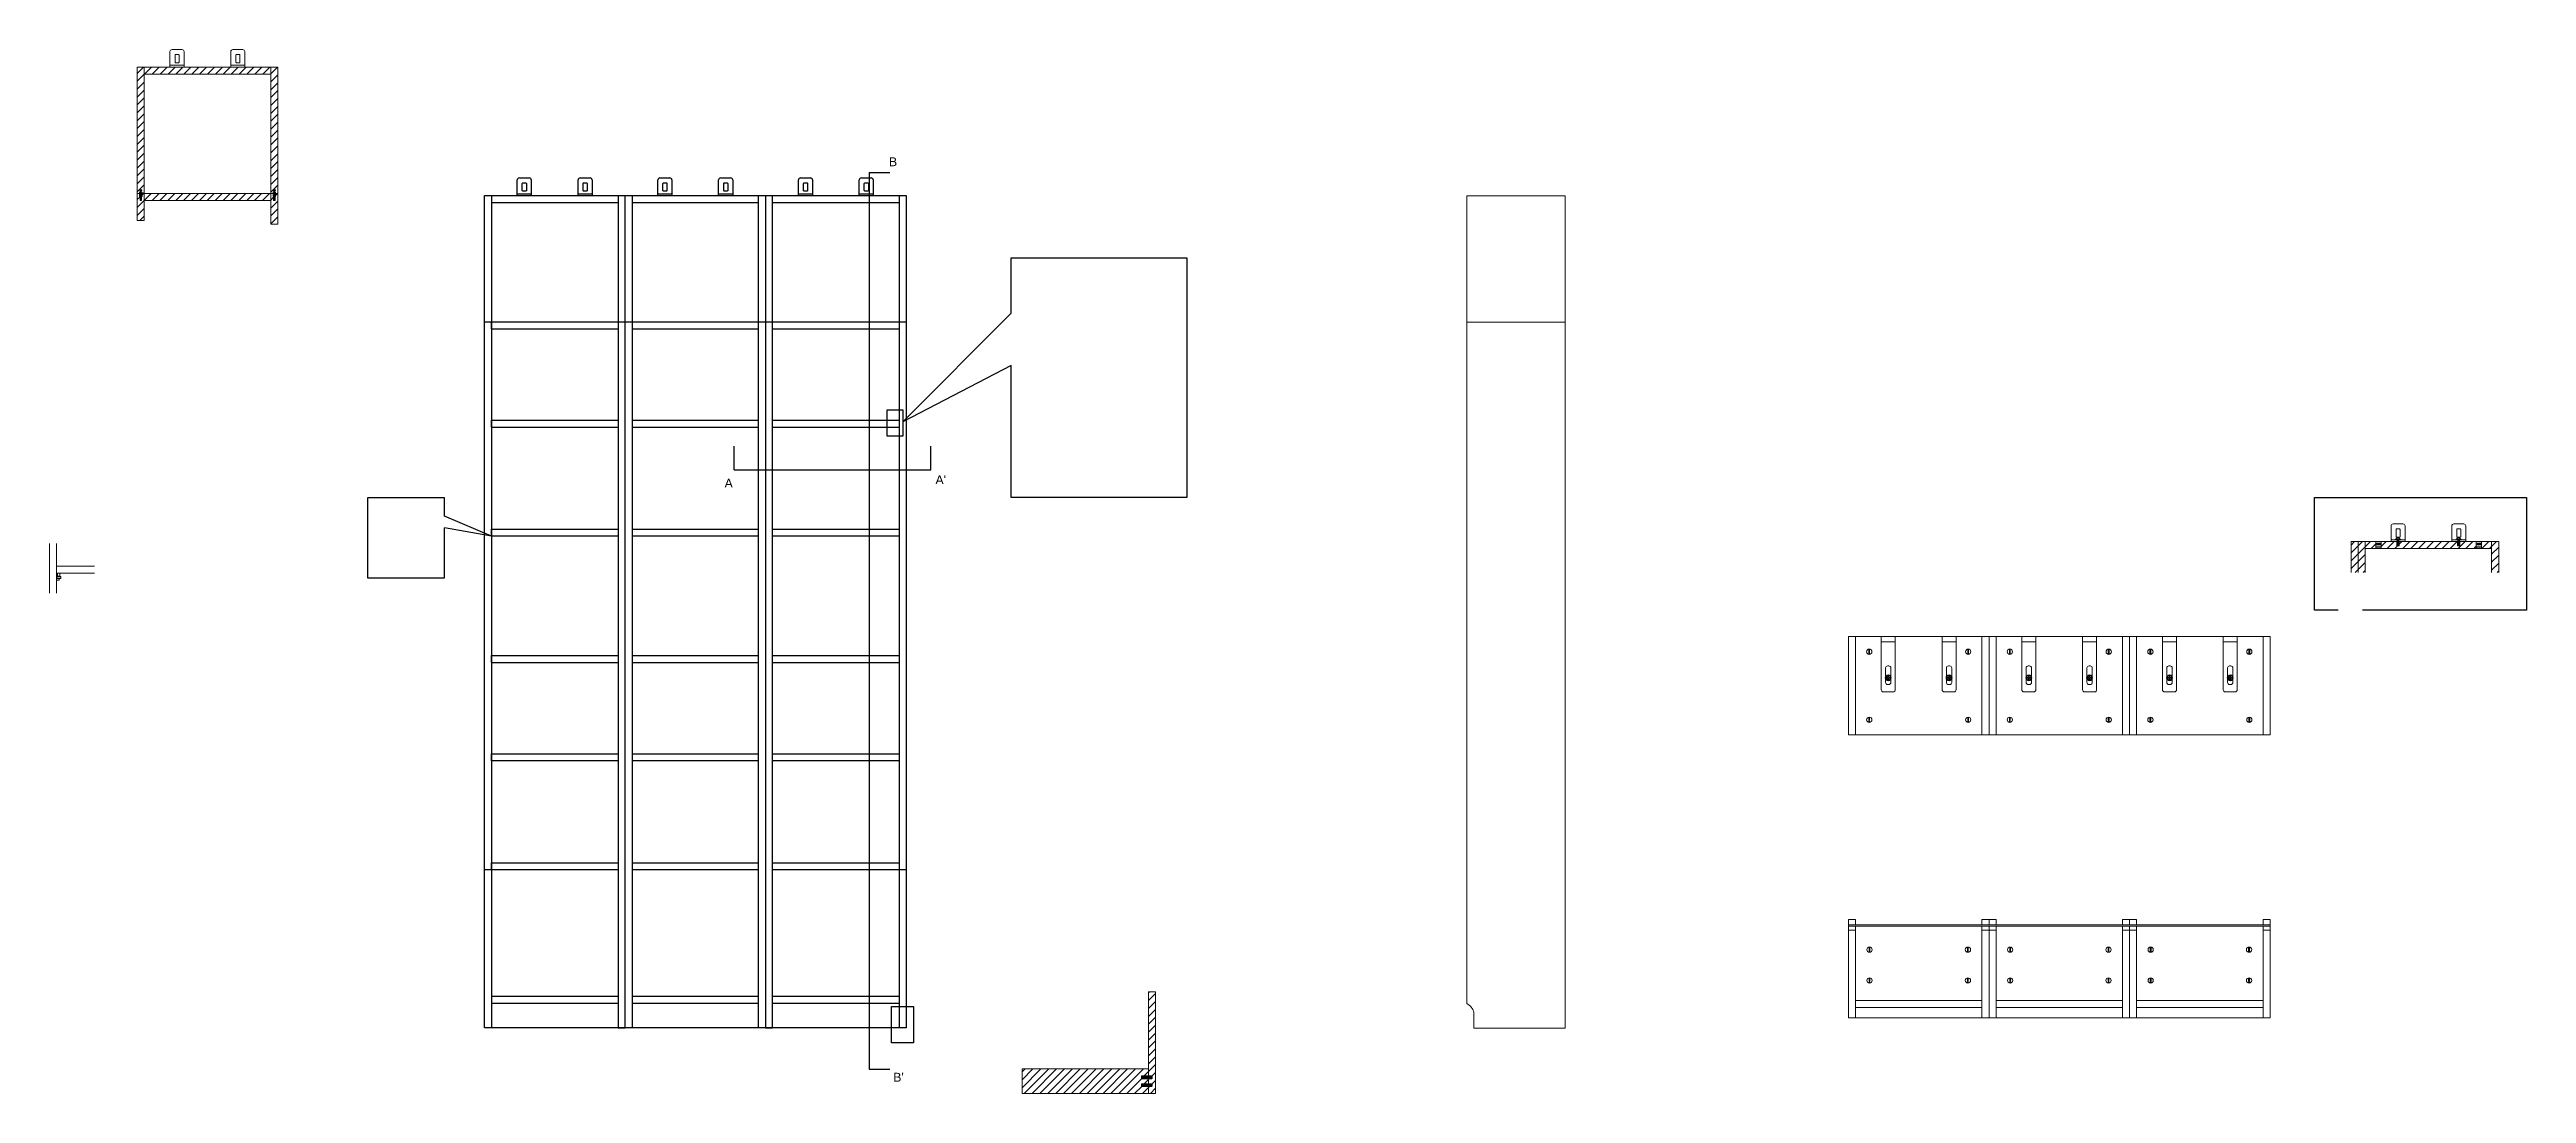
# Model space of a CAD drawing. Header units: millimetres. Extents: x -1085 to 10527, y 119 to 3003.
# Drawn here: x 2376 to 3081, y 1286 to 1583 of the extents above; entities that cross this region are included whole.
import ezdxf

# ---------------------------------------------------------------- set-up
doc = ezdxf.new("R2010")
doc.units = ezdxf.units.MM
for name, color, linetype, lineweight in [('A-FURN', 2, 'Continuous', 18), ('A-FURN-SEZ', 1, 'Continuous', 9), ('LINEE DI SEZIONE', 4, 'Continuous', 15)]:
    doc.layers.add(name, color=color, linetype=linetype, lineweight=lineweight)
doc.styles.get("Standard").update_dxf_attribs({"font": 'arial.ttf'})
pattern_1 = [(45, (65.025, 16.4674), (-1.122532, 1.122532), [])]

msp = doc.modelspace()

# ---------------------------------------------------------------- texts
at = {"char_height": 2.5, "attachment_point": 1}
for s, width, insert in [('B', 14.0692, (2614.59, 1552.32)), ('A', 4.8176, (2567.81, 1460.84)), ("A'", 6.7447, (2627.82, 1461.8)), ("B'", 6.1548, (2615.81, 1291.69))]:
    msp.add_mtext_dynamic_manual_height_columns(s, width=width, gutter_width=12.5, heights=[0], dxfattribs=dict(at, insert=insert))

# ---------------------------------------------------------------- blocks, each defined once
blk = doc.blocks.new('viti3')
for p, q in [((-1.24, 0), (0.35, 0)), ((-1.14, -0.5), (-1.18, 0)), ((-1.02, -0.5), (-1.06, 0)), ((-0.9, -0.5), (-0.94, 0)), ((-0.78, -0.5), (-0.82, 0)), ((-0.66, -0.5), (-0.71, 0)), ((-0.55, -0.5), (-0.59, 0)), ((-0.08, -0.5), (-0.12, 0)), ((0.04, -0.5), (0, 0)), ((0.16, -0.5), (0.12, 0)), ((0.28, -0.5), (0.24, 0)), ((0.4, -0.5), (0.35, 0)), ((0.35, 0), (0.4, 0)), ((0.4, -0.5), (-1.24, -0.5)), ((-0.43, -0.5), (-0.47, 0)), ((-0.31, -0.5), (-0.35, 0)), ((-0.19, -0.5), (-0.24, 0)), ((0.4, -0.5), (0.4, -0.5)), ((0.45, -0.04), (0.45, -0.46))]:
    blk.add_line(p, q)
blk.add_lwpolyline([(-1.41, -0.98), (-1.41, 0.47, -0.414214), (-1.37, 0.5), (-1.27, 0.5, -0.414214), (-1.24, 0.47), (-1.24, -0.98, -0.414214), (-1.27, -1.01), (-1.37, -1.01, -0.414214)], format="xyb", close=True)
for centre, radius, start, end in [((-1.06, -0.25), 0.684, 120.51024, 239.48976), ((0.4, -0.04), 0.0421, 0, 90), ((0.4, -0.46), 0.0421, 270, 0)]:
    blk.add_arc(centre, radius, start, end)

# ---------------------------------------------------------------- hatches: boundary and pattern name
at = {"layer": 'LINEE DI SEZIONE'}
h = msp.add_hatch(dxfattribs=at)
h.set_pattern_fill('ANSI31', color=256, scale=0.5)
h.set_pattern_definition([(45, (45.1438, 33.4296), (-1.122532, 1.122532), [])])
h.paths.add_polyline_path([(2402.66, 1578.04), (2400.66, 1578.04), (2400.66, 1542.04), (2401.33, 1542.04), (2401.33, 1542.42), (2401.53, 1542.42), (2401.53, 1542.87), (2401.38, 1542.87), (2401.38, 1543.07), (2401.98, 1543.07), (2401.98, 1542.87), (2401.83, 1542.87), (2401.83, 1542.42), (2402.03, 1542.42), (2402.03, 1542.04), (2402.66, 1542.04)])
h.paths.add_polyline_path([(2438.66, 1542.04), (2402.66, 1542.04), (2402.66, 1540.04), (2438.66, 1540.04)])
h.paths.add_polyline_path([(2402.66, 1542.04), (2402.03, 1542.04), (2402.03, 1541.17), (2401.88, 1541.17), (2401.88, 1540.07, -0.414214), (2401.83, 1540.02), (2401.53, 1540.02, -0.414214), (2401.48, 1540.07), (2401.48, 1541.17), (2401.33, 1541.17), (2401.33, 1542.04), (2400.66, 1542.04), (2400.66, 1534.35), (2402.66, 1534.35)])
h.paths.add_polyline_path([(2440.66, 1542.04), (2440.03, 1542.04), (2440.03, 1541.17), (2439.88, 1541.17), (2439.88, 1540.07, -0.414214), (2439.83, 1540.02), (2439.53, 1540.02, -0.414214), (2439.48, 1540.07), (2439.48, 1541.17), (2439.33, 1541.17), (2439.33, 1542.04), (2438.66, 1542.04), (2438.66, 1533.31), (2440.66, 1533.31)])
h.paths.add_polyline_path([(2440.66, 1578.04), (2438.66, 1578.04), (2438.66, 1542.04), (2439.33, 1542.04), (2439.33, 1542.42), (2439.53, 1542.42), (2439.53, 1542.87), (2439.38, 1542.87), (2439.38, 1543.07), (2439.98, 1543.07), (2439.98, 1542.87), (2439.83, 1542.87), (2439.83, 1542.42), (2440.03, 1542.42), (2440.03, 1542.04), (2440.66, 1542.04)])
h.paths.add_polyline_path([(2438.66, 1578.04), (2402.66, 1578.04), (2402.66, 1576.04), (2438.66, 1576.04)])
h = msp.add_hatch(dxfattribs=at)
h.set_pattern_fill('ANSI31', color=256, scale=0.5)
h.set_pattern_definition(pattern_1)
h.paths.add_polyline_path([(3032.64, 1442.98), (3030.64, 1442.98), (3030.64, 1434.17), (3032.64, 1434.17)])
h.paths.add_polyline_path([(3034.64, 1440.98), (3034.64, 1442.98), (3032.64, 1442.98), (3032.64, 1434.17), (3034.64, 1434.17)])
h.paths.add_polyline_path([(3072.64, 1442.98), (3070.64, 1442.98), (3070.64, 1440.98), (3070.64, 1434.17), (3072.64, 1434.17)])
h = msp.add_hatch(dxfattribs=at)
h.set_pattern_fill('ANSI31', color=256, scale=0.5)
h.set_pattern_definition(pattern_1)
h.paths.add_polyline_path([(3037.92, 1442.21), (3037.92, 1442.31, -0.414214), (3038.02, 1442.41), (3038.9, 1442.41, -0.414214), (3039, 1442.31), (3039, 1442.21, -0.414214), (3038.9, 1442.11), (3038.02, 1442.11, -0.414214)], flags=16)
h.paths.add_polyline_path([(3043.64, 1442.98), (3039.21, 1442.98), (3039.21, 1440.98), (3070.64, 1440.98), (3070.64, 1442.98), (3067.77, 1442.98), (3067.77, 1441.03), (3066.27, 1441.03), (3066.27, 1442.98), (3061.59, 1442.98), (3061.59, 1441.75), (3060.92, 1441.75), (3060.92, 1442.98), (3044.31, 1442.98), (3044.31, 1441.75), (3043.64, 1441.75)])
h.paths.add_polyline_path([(3037.97, 1442.98), (3037.97, 1442.91), (3038.1, 1442.91), (3038.1, 1442.98)])
h.paths.add_polyline_path([(3037.71, 1441.03), (3037.71, 1442.98), (3034.64, 1442.98), (3034.64, 1440.98), (3039.21, 1440.98), (3039.21, 1441.03)])
h = msp.add_hatch(dxfattribs=at)
h.set_pattern_fill('ANSI31', color=256, scale=0.5)
h.paths.add_polyline_path([(2690.46, 1314.72), (2688.46, 1314.72), (2688.46, 1292.81), (2688.46, 1290.8), (2689.29, 1290.8), (2689.44, 1290.7), (2689.44, 1290.1), (2689.29, 1290), (2688.46, 1290), (2688.46, 1288.57), (2689.3, 1288.57), (2689.3, 1288.56), (2689.44, 1288.47), (2689.44, 1287.87), (2689.29, 1287.77), (2688.46, 1287.77), (2688.46, 1285.81), (2690.46, 1285.81)])
h = msp.add_hatch(dxfattribs=at)
h.set_pattern_fill('ANSI31', color=256, scale=0.5)
h.paths.add_polyline_path([(2688.46, 1290), (2686.59, 1290), (2686.44, 1290.1), (2686.44, 1290.7), (2686.59, 1290.8), (2686.59, 1290.8), (2688.46, 1290.8), (2688.46, 1292.81), (2652.46, 1292.81), (2652.46, 1285.81), (2688.46, 1285.81), (2688.46, 1287.77), (2686.59, 1287.77), (2686.59, 1287.77), (2686.44, 1287.87), (2686.44, 1288.47), (2686.59, 1288.57), (2688.46, 1288.57)])

# ---------------------------------------------------------------- linework, layer by layer
for p, q in [((2508.82, 1541.49), (2508.82, 1545.89)), ((2509.42, 1546.49), (2512.21, 1546.49)), ((2512.81, 1545.89), (2512.81, 1541.49)), ((2526.12, 1541.49), (2526.12, 1545.89)), ((2526.72, 1546.49), (2529.52, 1546.49)), ((2530.12, 1545.89), (2530.12, 1541.49)), ((2548.82, 1541.49), (2548.82, 1545.89)), ((2549.42, 1546.49), (2552.22, 1546.49)), ((2552.82, 1545.89), (2552.82, 1541.49)), ((2566.11, 1541.49), (2566.11, 1545.89)), ((2566.71, 1546.49), (2569.51, 1546.49)), ((2570.11, 1545.89), (2570.11, 1541.49)), ((2588.84, 1541.49), (2588.84, 1545.89)), ((2589.44, 1546.49), (2592.24, 1546.49)), ((2592.84, 1545.89), (2592.84, 1541.49)), ((2606.13, 1541.49), (2606.13, 1545.89)), ((2606.73, 1546.49), (2609.52, 1546.49)), ((2608.94, 1548.03), (2608.94, 1292.76)), ((2608.94, 1548.03), (2614.85, 1548.03)), ((2610.12, 1545.89), (2610.12, 1541.49)), ((2499.48, 1304.49), (2499.48, 1541.49)), ((2499.48, 1541.49), (2619.48, 1541.49)), ((2501.48, 1541.49), (2501.48, 1304.49)), ((2501.48, 1539.49), (2537.48, 1539.49)), ((2508.82, 1541.99), (2512.81, 1541.99)), ((2526.12, 1541.99), (2530.12, 1541.99)), ((2537.48, 1541.49), (2537.48, 1304.49)), ((2539.48, 1304.49), (2539.48, 1541.49)), ((2539.48, 1541.49), (2541.48, 1541.49)), ((2541.48, 1541.49), (2541.48, 1304.49)), ((2541.48, 1539.49), (2577.48, 1539.49)), ((2548.82, 1541.99), (2552.82, 1541.99)), ((2566.11, 1541.99), (2570.11, 1541.99)), ((2577.48, 1304.49), (2577.48, 1541.49)), ((2577.48, 1541.49), (2579.48, 1541.49)), ((2579.48, 1541.49), (2579.48, 1304.49)), ((2581.48, 1304.49), (2581.48, 1541.49)), ((2581.48, 1539.49), (2617.48, 1539.49)), ((2588.84, 1541.99), (2592.84, 1541.99)), ((2606.13, 1541.99), (2610.12, 1541.99)), ((2617.48, 1541.49), (2617.48, 1304.49)), ((2619.48, 1541.49), (2619.48, 1304.49)), ((2649.32, 1507.94), (2649.32, 1523.75)), ((2649.32, 1523.75), (2699.37, 1523.75)), ((2699.37, 1523.75), (2699.37, 1455.47)), ((2499.48, 1505.49), (2619.48, 1505.49)), ((2501.48, 1503.49), (2501.48, 1505.49)), ((2501.48, 1503.49), (2537.48, 1503.49)), ((2541.48, 1503.49), (2577.48, 1503.49)), ((2581.48, 1503.49), (2617.48, 1503.49)), ((2618.54, 1477.02), (2649.32, 1507.94)), ((2649.32, 1493.07), (2618.54, 1477.02)), ((2649.32, 1455.47), (2649.32, 1493.07)), ((2501.48, 1475.49), (2501.48, 1477.49)), ((2501.48, 1477.49), (2537.48, 1477.49)), ((2501.48, 1475.49), (2537.48, 1475.49)), ((2541.48, 1477.49), (2577.48, 1477.49)), ((2541.48, 1475.49), (2577.48, 1475.49)), ((2581.48, 1477.49), (2617.48, 1477.49)), ((2581.48, 1475.49), (2617.48, 1475.49)), ((2617.48, 1475.49), (2617.48, 1444.49)), ((2570.52, 1463.34), (2570.52, 1470.1)), ((2626.53, 1463.34), (2626.53, 1470.1)), ((2570.52, 1463.34), (2626.53, 1463.34)), ((2699.37, 1455.47), (2649.32, 1455.47)), ((2501.48, 1444.49), (2488.11, 1450.19)), ((2501.48, 1444.49), (2488.11, 1446.86)), ((2501.48, 1444.49), (2501.48, 1446.49)), ((2501.48, 1446.49), (2537.48, 1446.49)), ((2541.48, 1446.49), (2577.48, 1446.49)), ((2581.48, 1446.49), (2617.48, 1446.49)), ((2501.48, 1444.49), (2501.48, 1408.49)), ((2537.48, 1444.49), (2501.48, 1444.49)), ((2577.48, 1444.49), (2541.48, 1444.49)), ((2617.48, 1444.49), (2581.48, 1444.49)), ((2501.48, 1408.49), (2501.48, 1410.49)), ((2501.48, 1410.49), (2537.48, 1410.49)), ((2541.48, 1410.49), (2577.48, 1410.49)), ((2581.48, 1410.49), (2617.48, 1410.49)), ((2501.48, 1408.49), (2537.48, 1408.49)), ((2541.48, 1408.49), (2577.48, 1408.49)), ((2581.48, 1408.49), (2617.48, 1408.49)), ((2501.48, 1380.49), (2501.48, 1382.49)), ((2501.48, 1382.49), (2537.48, 1382.49)), ((2541.48, 1382.49), (2577.48, 1382.49)), ((2581.48, 1382.49), (2617.48, 1382.49)), ((2501.48, 1380.49), (2501.48, 1349.49)), ((2537.48, 1380.49), (2501.48, 1380.49)), ((2577.48, 1380.49), (2541.48, 1380.49)), ((2617.48, 1380.49), (2581.48, 1380.49)), ((2537.48, 1349.49), (2499.48, 1349.49)), ((2501.48, 1349.49), (2501.48, 1351.49)), ((2501.48, 1351.49), (2537.48, 1351.49)), ((2541.48, 1351.49), (2577.48, 1351.49)), ((2577.48, 1349.49), (2541.48, 1349.49)), ((2581.48, 1351.49), (2617.48, 1351.49)), ((2619.48, 1349.49), (2581.48, 1349.49)), ((2501.48, 1313.49), (2537.48, 1313.49)), ((2501.48, 1311.49), (2537.48, 1311.49)), ((2541.48, 1313.49), (2577.48, 1313.49)), ((2541.48, 1311.49), (2577.48, 1311.49)), ((2581.48, 1313.49), (2617.48, 1313.49)), ((2581.48, 1311.49), (2617.48, 1311.49)), ((2619.48, 1304.49), (2499.48, 1304.49)), ((2537.48, 1304.49), (2539.48, 1304.49)), ((2579.48, 1304.49), (2581.48, 1304.49)), ((2608.94, 1292.76), (2614.85, 1292.76))]:
    msp.add_line(p, q)
for points in [[(2510.45, 1545.06), (2511.21, 1545.06, -0.414214), (2511.41, 1544.86), (2511.41, 1542.91, -0.414214), (2511.21, 1542.71), (2510.45, 1542.71, -0.414214), (2510.25, 1542.91), (2510.25, 1544.86, -0.414214)], [(2527.75, 1545.06), (2528.51, 1545.06, -0.414214), (2528.71, 1544.86), (2528.71, 1542.91, -0.414214), (2528.51, 1542.71), (2527.75, 1542.71, -0.414214), (2527.55, 1542.91), (2527.55, 1544.86, -0.414214)], [(2550.46, 1545.06), (2551.22, 1545.06, -0.414214), (2551.42, 1544.86), (2551.42, 1542.91, -0.414214), (2551.22, 1542.71), (2550.46, 1542.71, -0.414214), (2550.26, 1542.91), (2550.26, 1544.86, -0.414214)], [(2567.75, 1545.06), (2568.51, 1545.06, -0.414214), (2568.71, 1544.86), (2568.71, 1542.91, -0.414214), (2568.51, 1542.71), (2567.75, 1542.71, -0.414214), (2567.55, 1542.91), (2567.55, 1544.86, -0.414214)], [(2590.48, 1545.06), (2591.24, 1545.06, -0.414214), (2591.44, 1544.86), (2591.44, 1542.91, -0.414214), (2591.24, 1542.71), (2590.48, 1542.71, -0.414214), (2590.28, 1542.91), (2590.28, 1544.86, -0.414214)], [(2607.76, 1545.06), (2608.52, 1545.06, -0.414214), (2608.72, 1544.86), (2608.72, 1542.91, -0.414214), (2608.52, 1542.71), (2607.76, 1542.71, -0.414214), (2607.56, 1542.91), (2607.56, 1544.86, -0.414214)]]:
    msp.add_lwpolyline(points, format="xyb", close=True)
for points in [[(2614.08, 1480.45), (2618.54, 1480.45), (2618.54, 1472.91), (2614.08, 1472.91)], [(2615.29, 1310.54), (2621.55, 1310.54), (2621.55, 1300.21), (2615.29, 1300.21)]]:
    msp.add_lwpolyline(points, close=True)
for points in [[(2488.11, 1450.19), (2488.11, 1455.38), (2466.2, 1455.38), (2466.2, 1432.61), (2488.11, 1432.61), (2488.11, 1446.86)], [(3026.95, 1423.43), (3020.2, 1423.43), (3020.2, 1455.53), (3080.55, 1455.53), (3080.55, 1423.43), (3033.93, 1423.43)]]:
    msp.add_lwpolyline(points)
for centre, start, end in [((2509.42, 1545.89), 90, 180), ((2512.21, 1545.89), 0, 90), ((2526.72, 1545.89), 90, 180), ((2529.52, 1545.89), 0, 90), ((2549.42, 1545.89), 90, 180), ((2552.22, 1545.89), 0, 90), ((2566.71, 1545.89), 90, 180), ((2569.51, 1545.89), 0, 90), ((2589.44, 1545.89), 90, 180), ((2592.24, 1545.89), 0, 90), ((2606.73, 1545.89), 90, 180), ((2609.52, 1545.89), 0, 90)]:
    msp.add_arc(centre, 0.6, start, end)
at = {"layer": 'A-FURN'}
for p, q in [((2779.03, 1311.39), (2779.03, 1541.39)), ((2779.03, 1541.39), (2807.03, 1541.39)), ((2807.03, 1541.39), (2807.03, 1304.39)), ((2807.03, 1541.39), (2807.03, 1304.39)), ((2807.03, 1505.39), (2779.03, 1505.39)), ((3007.61, 1415.89), (2887.61, 1415.89)), ((2887.61, 1415.89), (2887.61, 1387.89)), ((2889.61, 1387.89), (2889.61, 1415.89)), ((2896.95, 1400.74), (2896.95, 1415.89)), ((2896.95, 1414.39), (2900.94, 1414.39)), ((2900.94, 1415.89), (2900.94, 1400.74)), ((2914.25, 1400.74), (2914.25, 1415.89)), ((2914.25, 1414.39), (2918.25, 1414.39)), ((2918.25, 1415.89), (2918.25, 1400.74)), ((2925.61, 1387.89), (2925.61, 1415.89)), ((2927.61, 1387.89), (2927.61, 1415.89)), ((2929.61, 1387.89), (2929.61, 1415.89)), ((2936.95, 1400.74), (2936.95, 1415.89)), ((2936.95, 1414.39), (2940.95, 1414.39)), ((2940.95, 1415.89), (2940.95, 1400.74)), ((2954.24, 1400.74), (2954.24, 1415.89)), ((2954.24, 1414.39), (2958.24, 1414.39)), ((2958.24, 1415.89), (2958.24, 1400.74)), ((2965.61, 1387.89), (2965.61, 1415.89)), ((2967.61, 1387.89), (2967.61, 1415.89)), ((2969.61, 1387.89), (2969.61, 1415.89)), ((2976.97, 1400.74), (2976.97, 1415.89)), ((2976.97, 1414.39), (2980.97, 1414.39)), ((2980.97, 1415.89), (2980.97, 1400.74)), ((2994.26, 1400.74), (2994.26, 1415.89)), ((2994.26, 1414.39), (2998.25, 1414.39)), ((2998.25, 1415.89), (2998.25, 1400.74)), ((3005.61, 1387.89), (3005.61, 1415.89)), ((3007.61, 1387.89), (3007.61, 1415.89)), ((2898.33, 1404.26), (2898.85, 1404.26)), ((2898.33, 1404.07), (2898.85, 1404.07)), ((2898.85, 1404.78), (2898.85, 1404.26)), ((2898.85, 1404.07), (2898.85, 1403.55)), ((2899.04, 1404.78), (2899.04, 1404.26)), ((2899.04, 1404.26), (2899.56, 1404.26)), ((2899.04, 1404.07), (2899.56, 1404.07)), ((2899.04, 1404.07), (2899.04, 1403.55)), ((2915.62, 1404.26), (2916.15, 1404.26)), ((2915.62, 1404.07), (2916.15, 1404.07)), ((2916.15, 1404.78), (2916.15, 1404.26)), ((2916.15, 1404.07), (2916.15, 1403.55)), ((2916.33, 1404.78), (2916.33, 1404.26)), ((2916.33, 1404.26), (2916.85, 1404.26)), ((2916.33, 1404.07), (2916.85, 1404.07)), ((2916.33, 1404.07), (2916.33, 1403.55)), ((2938.33, 1404.26), (2938.86, 1404.26)), ((2938.33, 1404.07), (2938.86, 1404.07)), ((2938.86, 1404.78), (2938.86, 1404.26)), ((2938.86, 1404.07), (2938.86, 1403.55)), ((2939.04, 1404.78), (2939.04, 1404.26)), ((2939.04, 1404.26), (2939.56, 1404.26)), ((2939.04, 1404.07), (2939.56, 1404.07)), ((2939.04, 1404.07), (2939.04, 1403.55)), ((2955.62, 1404.26), (2956.14, 1404.26)), ((2955.62, 1404.07), (2956.14, 1404.07)), ((2956.14, 1404.78), (2956.14, 1404.26)), ((2956.14, 1404.07), (2956.14, 1403.55)), ((2956.32, 1404.78), (2956.32, 1404.26)), ((2956.32, 1404.26), (2956.84, 1404.26)), ((2956.32, 1404.07), (2956.84, 1404.07)), ((2956.32, 1404.07), (2956.32, 1403.55)), ((2978.36, 1404.26), (2978.88, 1404.26)), ((2978.36, 1404.07), (2978.88, 1404.07)), ((2978.88, 1404.78), (2978.88, 1404.26)), ((2978.88, 1404.07), (2978.88, 1403.55)), ((2979.07, 1404.78), (2979.07, 1404.26)), ((2979.07, 1404.26), (2979.59, 1404.26)), ((2979.07, 1404.07), (2979.59, 1404.07)), ((2979.07, 1404.07), (2979.07, 1403.55)), ((2995.65, 1404.26), (2996.17, 1404.26)), ((2995.65, 1404.07), (2996.17, 1404.07)), ((2996.17, 1404.78), (2996.17, 1404.26)), ((2996.17, 1404.07), (2996.17, 1403.55)), ((2996.35, 1404.78), (2996.35, 1404.26)), ((2996.35, 1404.26), (2996.87, 1404.26)), ((2996.35, 1404.07), (2996.87, 1404.07)), ((2996.35, 1404.07), (2996.35, 1403.55)), ((2900.34, 1400.14), (2897.55, 1400.14)), ((2917.65, 1400.14), (2914.85, 1400.14)), ((2940.35, 1400.14), (2937.55, 1400.14)), ((2957.64, 1400.14), (2954.84, 1400.14)), ((2980.37, 1400.14), (2977.57, 1400.14)), ((2997.65, 1400.14), (2994.86, 1400.14)), ((2887.61, 1387.89), (3007.61, 1387.89)), ((2887.61, 1332.32), (2887.61, 1335.32)), ((2887.61, 1335.32), (2889.61, 1335.32)), ((2887.61, 1333.82), (3007.61, 1333.82)), ((2887.61, 1333.42), (3007.61, 1333.42)), ((2887.61, 1307.32), (2887.61, 1332.32)), ((2887.61, 1332.32), (2889.61, 1332.32)), ((2889.61, 1335.32), (2889.61, 1333.82)), ((2889.61, 1333.42), (2889.61, 1332.32)), ((2889.61, 1332.32), (2889.61, 1307.32)), ((2925.61, 1335.32), (2929.61, 1335.32)), ((2925.61, 1333.82), (2925.61, 1335.32)), ((2925.61, 1307.32), (2925.61, 1333.42)), ((2925.61, 1332.32), (2929.61, 1332.32)), ((2927.61, 1335.32), (2927.61, 1333.82)), ((2927.61, 1333.42), (2927.61, 1307.32)), ((2929.61, 1335.32), (2929.61, 1333.82)), ((2929.61, 1333.42), (2929.61, 1307.32)), ((2965.61, 1335.32), (2965.61, 1333.82)), ((2965.61, 1335.32), (2969.61, 1335.32)), ((2965.61, 1333.42), (2965.61, 1307.32)), ((2965.61, 1332.32), (2969.61, 1332.32)), ((2967.61, 1335.32), (2967.61, 1333.82)), ((2967.61, 1333.42), (2967.61, 1307.32)), ((2969.61, 1335.32), (2969.61, 1333.82)), ((2969.61, 1333.42), (2969.61, 1307.32)), ((3005.61, 1335.32), (3005.61, 1333.82)), ((3005.61, 1335.32), (3007.61, 1335.32)), ((3005.61, 1333.42), (3005.61, 1307.32)), ((3005.61, 1332.32), (3007.61, 1332.32)), ((3007.61, 1307.32), (3007.61, 1335.32)), ((2925.61, 1312.32), (2889.61, 1312.32)), ((2965.61, 1312.32), (2929.61, 1312.32)), ((3005.61, 1312.32), (2969.61, 1312.32)), ((2781.03, 1304.39), (2781.03, 1308.94)), ((2807.03, 1304.39), (2781.03, 1304.39)), ((2887.61, 1307.32), (3007.61, 1307.32)), ((2889.61, 1310.32), (2925.61, 1310.32)), ((2929.61, 1310.32), (2965.61, 1310.32)), ((2969.61, 1310.32), (3005.61, 1310.32))]:
    msp.add_line(p, q, dxfattribs=at)
for points in [[(2893.41, 1412.12), (2893.64, 1412.12), (2893.64, 1411.34), (2893.41, 1411.34)], [(2893.41, 1411.22), (2893.64, 1411.22), (2893.64, 1411.09), (2893.41, 1411.09)], [(2921.56, 1412.12), (2921.79, 1412.12), (2921.79, 1411.34), (2921.56, 1411.34)], [(2921.56, 1411.22), (2921.79, 1411.22), (2921.79, 1411.09), (2921.56, 1411.09)], [(2933.41, 1412.12), (2933.64, 1412.12), (2933.64, 1411.34), (2933.41, 1411.34)], [(2933.41, 1411.22), (2933.64, 1411.22), (2933.64, 1411.09), (2933.41, 1411.09)], [(2961.55, 1412.12), (2961.79, 1412.12), (2961.79, 1411.34), (2961.55, 1411.34)], [(2961.55, 1411.22), (2961.79, 1411.22), (2961.79, 1411.09), (2961.55, 1411.09)], [(2973.41, 1412.12), (2973.64, 1412.12), (2973.64, 1411.34), (2973.41, 1411.34)], [(2973.41, 1411.22), (2973.64, 1411.22), (2973.64, 1411.09), (2973.41, 1411.09)], [(3001.56, 1412.12), (3001.8, 1412.12), (3001.8, 1411.34), (3001.56, 1411.34)], [(3001.56, 1411.22), (3001.8, 1411.22), (3001.8, 1411.09), (3001.56, 1411.09)], [(2893.41, 1392.74), (2893.64, 1392.74), (2893.64, 1391.96), (2893.41, 1391.96)], [(2893.41, 1391.84), (2893.64, 1391.84), (2893.64, 1391.71), (2893.41, 1391.71)], [(2921.56, 1392.74), (2921.79, 1392.74), (2921.79, 1391.96), (2921.56, 1391.96)], [(2921.56, 1391.84), (2921.79, 1391.84), (2921.79, 1391.71), (2921.56, 1391.71)], [(2933.41, 1392.74), (2933.64, 1392.74), (2933.64, 1391.96), (2933.41, 1391.96)], [(2933.41, 1391.84), (2933.64, 1391.84), (2933.64, 1391.71), (2933.41, 1391.71)], [(2961.55, 1392.74), (2961.79, 1392.74), (2961.79, 1391.96), (2961.55, 1391.96)], [(2961.55, 1391.84), (2961.79, 1391.84), (2961.79, 1391.71), (2961.55, 1391.71)], [(2973.41, 1392.74), (2973.64, 1392.74), (2973.64, 1391.96), (2973.41, 1391.96)], [(2973.41, 1391.84), (2973.64, 1391.84), (2973.64, 1391.71), (2973.41, 1391.71)], [(3001.56, 1392.74), (3001.8, 1392.74), (3001.8, 1391.96), (3001.56, 1391.96)], [(3001.56, 1391.84), (3001.8, 1391.84), (3001.8, 1391.71), (3001.56, 1391.71)], [(2893.49, 1327.28), (2893.72, 1327.28), (2893.72, 1326.5), (2893.49, 1326.5)], [(2893.49, 1326.38), (2893.72, 1326.38), (2893.72, 1326.25), (2893.49, 1326.25)], [(2921.49, 1327.28), (2921.72, 1327.28), (2921.72, 1326.5), (2921.49, 1326.5)], [(2921.49, 1326.38), (2921.72, 1326.38), (2921.72, 1326.25), (2921.49, 1326.25)], [(2933.49, 1327.28), (2933.72, 1327.28), (2933.72, 1326.5), (2933.49, 1326.5)], [(2933.49, 1326.38), (2933.72, 1326.38), (2933.72, 1326.25), (2933.49, 1326.25)], [(2961.49, 1327.28), (2961.72, 1327.28), (2961.72, 1326.5), (2961.49, 1326.5)], [(2961.49, 1326.38), (2961.72, 1326.38), (2961.72, 1326.25), (2961.49, 1326.25)], [(2973.49, 1327.28), (2973.72, 1327.28), (2973.72, 1326.5), (2973.49, 1326.5)], [(2973.49, 1326.38), (2973.72, 1326.38), (2973.72, 1326.25), (2973.49, 1326.25)], [(3001.48, 1327.28), (3001.72, 1327.28), (3001.72, 1326.5), (3001.48, 1326.5)], [(3001.48, 1326.38), (3001.72, 1326.38), (3001.72, 1326.25), (3001.48, 1326.25)], [(2893.49, 1318.52), (2893.72, 1318.52), (2893.72, 1317.74), (2893.49, 1317.74)], [(2921.49, 1318.52), (2921.72, 1318.52), (2921.72, 1317.74), (2921.49, 1317.74)], [(2933.49, 1318.52), (2933.72, 1318.52), (2933.72, 1317.74), (2933.49, 1317.74)], [(2961.49, 1318.52), (2961.72, 1318.52), (2961.72, 1317.74), (2961.49, 1317.74)], [(2973.49, 1318.52), (2973.72, 1318.52), (2973.72, 1317.74), (2973.49, 1317.74)], [(3001.48, 1318.52), (3001.72, 1318.52), (3001.72, 1317.74), (3001.48, 1317.74)], [(2893.49, 1317.62), (2893.72, 1317.62), (2893.72, 1317.49), (2893.49, 1317.49)], [(2921.49, 1317.62), (2921.72, 1317.62), (2921.72, 1317.49), (2921.49, 1317.49)], [(2933.49, 1317.62), (2933.72, 1317.62), (2933.72, 1317.49), (2933.49, 1317.49)], [(2961.49, 1317.62), (2961.72, 1317.62), (2961.72, 1317.49), (2961.49, 1317.49)], [(2973.49, 1317.62), (2973.72, 1317.62), (2973.72, 1317.49), (2973.49, 1317.49)], [(3001.48, 1317.62), (3001.72, 1317.62), (3001.72, 1317.49), (3001.48, 1317.49)]]:
    msp.add_lwpolyline(points, close=True, dxfattribs=at)
for points in [[(2898.78, 1407.55), (2899.1, 1407.55, -0.414214), (2899.7, 1406.95), (2899.7, 1402.85, -0.414214), (2899.1, 1402.25), (2898.78, 1402.25, -0.414214), (2898.18, 1402.85), (2898.18, 1406.95, -0.414214)], [(2916.08, 1407.55), (2916.4, 1407.55, -0.414214), (2917, 1406.95), (2917, 1402.85, -0.414214), (2916.4, 1402.25), (2916.08, 1402.25, -0.414214), (2915.48, 1402.85), (2915.48, 1406.95, -0.414214)], [(2938.78, 1407.55), (2939.1, 1407.55, -0.414214), (2939.7, 1406.95), (2939.7, 1402.85, -0.414214), (2939.1, 1402.25), (2938.78, 1402.25, -0.414214), (2938.18, 1402.85), (2938.18, 1406.95, -0.414214)], [(2956.07, 1407.55), (2956.4, 1407.55, -0.414214), (2957, 1406.95), (2957, 1402.85, -0.414214), (2956.4, 1402.25), (2956.07, 1402.25, -0.414214), (2955.47, 1402.85), (2955.47, 1406.95, -0.414214)], [(2978.8, 1407.55), (2979.13, 1407.55, -0.414214), (2979.73, 1406.95), (2979.73, 1402.85, -0.414214), (2979.13, 1402.25), (2978.8, 1402.25, -0.414214), (2978.2, 1402.85), (2978.2, 1406.95, -0.414214)], [(2996.09, 1407.55), (2996.41, 1407.55, -0.414214), (2997.01, 1406.95), (2997.01, 1402.85, -0.414214), (2996.41, 1402.25), (2996.09, 1402.25, -0.414214), (2995.49, 1402.85), (2995.49, 1406.95, -0.414214)]]:
    msp.add_lwpolyline(points, format="xyb", close=True, dxfattribs=at)
for centre, radius in [((2893.54, 1411.58), 0.749), ((2921.69, 1411.58), 0.749), ((2933.54, 1411.58), 0.749), ((2961.68, 1411.58), 0.749), ((2973.54, 1411.58), 0.749), ((3001.69, 1411.58), 0.749), ((2898.94, 1404.16), 0.843), ((2898.94, 1404.16), 0.621), ((2916.24, 1404.16), 0.843), ((2916.24, 1404.16), 0.621), ((2938.95, 1404.16), 0.843), ((2938.95, 1404.16), 0.621), ((2956.23, 1404.16), 0.843), ((2956.23, 1404.16), 0.621), ((2978.98, 1404.16), 0.843), ((2978.98, 1404.16), 0.621), ((2996.26, 1404.16), 0.843), ((2996.26, 1404.16), 0.621), ((2893.54, 1392.2), 0.749), ((2921.69, 1392.2), 0.749), ((2933.54, 1392.2), 0.749), ((2961.68, 1392.2), 0.749), ((2973.54, 1392.2), 0.749), ((3001.69, 1392.2), 0.749), ((2893.61, 1326.75), 0.749), ((2921.61, 1326.75), 0.749), ((2933.61, 1326.75), 0.749), ((2961.61, 1326.75), 0.749), ((2973.61, 1326.75), 0.749), ((3001.61, 1326.75), 0.749), ((2893.61, 1317.99), 0.749), ((2921.61, 1317.99), 0.749), ((2933.61, 1317.99), 0.749), ((2961.61, 1317.99), 0.749), ((2973.61, 1317.99), 0.749), ((3001.61, 1317.99), 0.749)]:
    msp.add_circle(centre, radius, dxfattribs=at)
for centre, radius, start, end in [((2897.55, 1400.74), 0.6, 180, 270), ((2900.34, 1400.74), 0.6, 270, 0), ((2914.85, 1400.74), 0.6, 180, 270), ((2917.65, 1400.74), 0.6, 270, 0), ((2937.55, 1400.74), 0.6, 180, 270), ((2940.35, 1400.74), 0.6, 270, 0), ((2954.84, 1400.74), 0.6, 180, 270), ((2957.64, 1400.74), 0.6, 270, 0), ((2977.57, 1400.74), 0.6, 180, 270), ((2980.37, 1400.74), 0.6, 270, 0), ((2994.86, 1400.74), 0.6, 180, 270), ((2997.65, 1400.74), 0.6, 270, 0), ((2777.28, 1307.91), 3.89, 15.24323, 63.18657)]:
    msp.add_arc(centre, radius, start, end, dxfattribs=at)
at = {"layer": 'A-FURN-SEZ'}
for p, q in [((2409.99, 1578.04), (2409.99, 1582.44)), ((2410.59, 1583.04), (2413.39, 1583.04)), ((2413.99, 1582.44), (2413.99, 1578.04)), ((2427.29, 1578.04), (2427.29, 1582.44)), ((2427.89, 1583.04), (2430.69, 1583.04)), ((2431.29, 1582.44), (2431.29, 1578.04)), ((2400.66, 1534.35), (2400.66, 1578.04)), ((2400.66, 1578.04), (2440.66, 1578.04)), ((2402.66, 1578.04), (2402.66, 1534.35)), ((2402.66, 1576.04), (2438.66, 1576.04)), ((2409.99, 1578.54), (2413.99, 1578.54)), ((2427.29, 1578.54), (2431.29, 1578.54)), ((2438.66, 1578.04), (2438.66, 1533.31)), ((2440.66, 1533.31), (2440.66, 1578.04)), ((2400.66, 1542.04), (2401.33, 1542.04)), ((2401.33, 1541.17), (2401.33, 1542.42)), ((2402.03, 1542.42), (2401.33, 1542.42)), ((2401.63, 1542.32), (2401.33, 1542.32)), ((2401.33, 1541.22), (2402.03, 1541.22)), ((2402.03, 1541.17), (2401.33, 1541.17)), ((2401.98, 1543.07), (2401.38, 1543.07)), ((2401.38, 1543.07), (2401.38, 1542.87)), ((2401.98, 1542.87), (2401.38, 1542.87)), ((2401.38, 1542.32), (2401.38, 1541.22)), ((2401.48, 1540.07), (2401.48, 1541.17)), ((2401.88, 1541.11), (2401.48, 1540.98)), ((2401.88, 1540.96), (2401.48, 1540.83)), ((2401.88, 1540.81), (2401.48, 1540.68)), ((2401.88, 1540.66), (2401.48, 1540.53)), ((2401.88, 1540.51), (2401.48, 1540.38)), ((2401.88, 1540.36), (2401.48, 1540.23)), ((2401.88, 1540.21), (2401.48, 1540.08)), ((2401.53, 1542.42), (2401.53, 1542.87)), ((2401.83, 1540.02), (2401.53, 1540.02)), ((2401.63, 1542.32), (2401.63, 1541.22)), ((2402.03, 1542.32), (2401.73, 1542.32)), ((2401.73, 1542.32), (2401.73, 1541.22)), ((2401.83, 1542.42), (2401.83, 1542.87)), ((2401.88, 1541.17), (2401.88, 1540.07)), ((2401.98, 1543.07), (2401.98, 1542.87)), ((2401.98, 1542.32), (2401.98, 1541.22)), ((2402.03, 1542.42), (2402.03, 1541.17)), ((2402.03, 1542.04), (2439.33, 1542.04)), ((2402.66, 1540.04), (2438.66, 1540.04)), ((2439.33, 1541.17), (2439.33, 1542.42)), ((2440.03, 1542.42), (2439.33, 1542.42)), ((2439.63, 1542.32), (2439.33, 1542.32)), ((2439.33, 1541.22), (2440.03, 1541.22)), ((2440.03, 1541.17), (2439.33, 1541.17)), ((2439.98, 1543.07), (2439.38, 1543.07)), ((2439.38, 1543.07), (2439.38, 1542.87)), ((2439.98, 1542.87), (2439.38, 1542.87)), ((2439.38, 1542.32), (2439.38, 1541.22)), ((2439.48, 1540.07), (2439.48, 1541.17)), ((2439.88, 1541.11), (2439.48, 1540.98)), ((2439.88, 1540.96), (2439.48, 1540.83)), ((2439.88, 1540.81), (2439.48, 1540.68)), ((2439.88, 1540.66), (2439.48, 1540.53)), ((2439.88, 1540.51), (2439.48, 1540.38)), ((2439.88, 1540.36), (2439.48, 1540.23)), ((2439.88, 1540.21), (2439.48, 1540.08)), ((2439.53, 1542.42), (2439.53, 1542.87)), ((2439.83, 1540.02), (2439.53, 1540.02)), ((2439.63, 1542.32), (2439.63, 1541.22)), ((2440.03, 1542.32), (2439.73, 1542.32)), ((2439.73, 1542.32), (2439.73, 1541.22)), ((2439.83, 1542.42), (2439.83, 1542.87)), ((2439.88, 1541.17), (2439.88, 1540.07)), ((2439.98, 1543.07), (2439.98, 1542.87)), ((2439.98, 1542.32), (2439.98, 1541.22)), ((2440.03, 1542.42), (2440.03, 1541.17)), ((2440.03, 1542.04), (2440.66, 1542.04)), ((2402.66, 1534.35), (2400.66, 1534.35)), ((2438.66, 1533.31), (2440.66, 1533.31)), ((3042, 1443.48), (3042, 1447.38)), ((3042.6, 1447.98), (3045.4, 1447.98)), ((3046, 1447.38), (3046, 1443.48)), ((3059.28, 1443.48), (3059.28, 1447.38)), ((3059.88, 1447.98), (3062.68, 1447.98)), ((3063.28, 1447.38), (3063.28, 1443.48)), ((2375.72, 1442.41), (2375.72, 1428.28)), ((2377.72, 1442.41), (2377.72, 1428.28)), ((3032.64, 1442.98), (3030.64, 1442.98)), ((3030.64, 1442.98), (3030.64, 1434.17)), ((3034.64, 1442.98), (3032.64, 1442.98)), ((3032.64, 1442.98), (3032.64, 1434.17)), ((3034.64, 1442.98), (3034.64, 1440.98)), ((3043.64, 1442.98), (3034.64, 1442.98)), ((3034.64, 1440.98), (3070.64, 1440.98)), ((3034.64, 1440.98), (3034.64, 1434.17)), ((3039.21, 1441.59), (3037.71, 1441.59)), ((3037.71, 1441.19), (3039.21, 1441.19)), ((3042, 1442.98), (3042, 1443.48)), ((3042, 1443.48), (3043.22, 1443.48)), ((3043.64, 1442.98), (3043.64, 1441.75)), ((3043.64, 1441.75), (3044.31, 1441.75)), ((3060.92, 1442.98), (3044.31, 1442.98)), ((3044.31, 1441.75), (3044.31, 1442.98)), ((3044.73, 1443.48), (3046, 1443.48)), ((3046, 1443.48), (3046, 1442.98)), ((3059.28, 1442.98), (3059.28, 1443.48)), ((3059.28, 1443.48), (3060.5, 1443.48)), ((3060.92, 1442.98), (3060.92, 1441.75)), ((3060.92, 1441.75), (3061.59, 1441.75)), ((3070.64, 1442.98), (3061.59, 1442.98)), ((3061.59, 1441.75), (3061.59, 1442.98)), ((3062.02, 1443.48), (3063.28, 1443.48)), ((3063.28, 1443.48), (3063.28, 1442.98)), ((3067.77, 1441.59), (3066.27, 1441.59)), ((3066.27, 1441.19), (3067.77, 1441.19)), ((3070.64, 1440.98), (3070.64, 1442.98)), ((3070.64, 1440.98), (3070.64, 1434.17)), ((3072.64, 1442.98), (3072.64, 1434.17)), ((2388.52, 1435.94), (2377.72, 1435.94)), ((2388.52, 1433.94), (2377.72, 1433.94)), ((2377.79, 1432.54), (2377.72, 1432.54)), ((2377.72, 1432.54), (2377.72, 1432.47)), ((2377.72, 1432.47), (2378.69, 1432.47)), ((2378.03, 1433.12), (2377.79, 1432.96)), ((2378.67, 1433.12), (2378.91, 1432.96)), ((2378.97, 1432.54), (2378.91, 1432.54)), ((2688.46, 1292.81), (2688.46, 1314.72)), ((2688.46, 1314.72), (2690.46, 1314.72)), ((2690.46, 1285.81), (2690.46, 1314.72)), ((2652.46, 1292.81), (2688.46, 1292.81)), ((2652.46, 1292.81), (2652.46, 1285.81)), ((2686.59, 1290), (2686.59, 1290.8)), ((2686.6, 1290.7), (2689.27, 1290.7)), ((2686.6, 1290.6), (2689.27, 1290.6)), ((2686.6, 1290.5), (2689.27, 1290.5)), ((2686.6, 1290.4), (2689.27, 1290.4)), ((2686.6, 1290.3), (2689.27, 1290.3)), ((2686.6, 1290.2), (2689.27, 1290.2)), ((2686.6, 1290.1), (2689.27, 1290.1)), ((2688.46, 1292.81), (2688.46, 1290.8)), ((2688.46, 1290), (2688.46, 1288.57)), ((2689.29, 1290.8), (2689.29, 1290)), ((2652.46, 1285.81), (2688.46, 1285.81)), ((2686.59, 1288.56), (2686.59, 1287.77)), ((2686.6, 1288.46), (2689.27, 1288.46)), ((2686.6, 1288.36), (2689.27, 1288.36)), ((2686.6, 1288.26), (2689.27, 1288.26)), ((2686.6, 1288.16), (2689.27, 1288.16)), ((2686.6, 1288.06), (2689.27, 1288.06)), ((2686.6, 1287.96), (2689.27, 1287.96)), ((2686.6, 1287.86), (2689.27, 1287.86)), ((2688.46, 1287.77), (2688.46, 1285.81)), ((2688.46, 1285.81), (2690.46, 1285.81)), ((2689.3, 1288.56), (2689.3, 1287.77))]:
    msp.add_line(p, q, dxfattribs=at)
for points in [[(2411.63, 1581.62), (2412.38, 1581.62, -0.414214), (2412.58, 1581.42), (2412.58, 1579.47, -0.414214), (2412.38, 1579.27), (2411.63, 1579.27, -0.414214), (2411.43, 1579.47), (2411.43, 1581.42, -0.414214)], [(2428.93, 1581.62), (2429.69, 1581.62, -0.414214), (2429.89, 1581.42), (2429.89, 1579.47, -0.414214), (2429.69, 1579.27), (2428.93, 1579.27, -0.414214), (2428.73, 1579.47), (2428.73, 1581.42, -0.414214)], [(3043.63, 1446.55), (3044.39, 1446.55, -0.414214), (3044.59, 1446.35), (3044.59, 1444.41, -0.414214), (3044.39, 1444.21), (3043.63, 1444.21, -0.414214), (3043.43, 1444.41), (3043.43, 1446.35, -0.414214)], [(3060.92, 1446.55), (3061.67, 1446.55, -0.414214), (3061.87, 1446.35), (3061.87, 1444.41, -0.414214), (3061.67, 1444.21), (3060.92, 1444.21, -0.414214), (3060.72, 1444.41), (3060.72, 1446.35, -0.414214)], [(3038.02, 1442.41, 0.414214), (3037.92, 1442.31), (3037.92, 1442.21, 0.414214), (3038.02, 1442.11), (3038.9, 1442.11, 0.414214), (3039, 1442.21), (3039, 1442.31, 0.414214), (3038.9, 1442.41)], [(3066.59, 1442.41, 0.414214), (3066.49, 1442.31), (3066.49, 1442.21, 0.414214), (3066.59, 1442.11), (3067.46, 1442.11, 0.414214), (3067.56, 1442.21), (3067.56, 1442.31, 0.414214), (3067.46, 1442.41)], [(2689.3, 1290.01), (2689.42, 1290.08, 0.250765), (2689.44, 1290.13), (2689.44, 1290.67, 0.250765), (2689.42, 1290.71), (2689.3, 1290.79, 0.148069), (2689.27, 1290.8), (2686.6, 1290.8, 0.148069), (2686.58, 1290.79), (2686.46, 1290.71, 0.250765), (2686.44, 1290.67), (2686.44, 1290.13, 0.250765), (2686.46, 1290.08), (2686.58, 1290.01, 0.148069), (2686.6, 1290), (2689.27, 1290, 0.148069)], [(2689.3, 1287.77), (2689.42, 1287.85, 0.250765), (2689.44, 1287.89), (2689.44, 1288.44, 0.250765), (2689.42, 1288.48), (2689.3, 1288.56, 0.148069), (2689.27, 1288.57), (2686.6, 1288.57, 0.148069), (2686.58, 1288.56), (2686.46, 1288.48, 0.250765), (2686.44, 1288.44), (2686.44, 1287.89, 0.250765), (2686.46, 1287.85), (2686.58, 1287.77, 0.148069), (2686.6, 1287.77), (2689.27, 1287.77, 0.148069)]]:
    msp.add_lwpolyline(points, format="xyb", close=True, dxfattribs=at)
for points in [[(3037.71, 1442.98), (3037.71, 1441.03), (3039.21, 1441.03), (3039.21, 1442.98)], [(3066.27, 1442.98), (3066.27, 1441.03), (3067.77, 1441.03), (3067.77, 1442.98)], [(3070.64, 1442.98), (3072.64, 1442.98), (3072.64, 1442.98), (3070.64, 1442.98)], [(2378.91, 1432.96), (2377.79, 1432.96), (2377.79, 1432.54), (2378.91, 1432.54)], [(2378.67, 1433.94), (2378.03, 1433.94), (2378.03, 1433.12), (2378.67, 1433.12)]]:
    msp.add_lwpolyline(points, close=True, dxfattribs=at)
for points in [[(3038.1, 1442.98), (3038.1, 1442.91), (3037.97, 1442.91), (3037.97, 1442.98)], [(3039, 1442.98), (3039, 1442.91), (3038.21, 1442.91), (3038.21, 1442.98)], [(3066.66, 1442.98), (3066.66, 1442.91), (3066.53, 1442.91), (3066.53, 1442.98)], [(3067.56, 1442.98), (3067.56, 1442.91), (3066.78, 1442.91), (3066.78, 1442.98)]]:
    msp.add_lwpolyline(points, dxfattribs=at)
msp.add_lwpolyline([(2378.97, 1432.54), (2378.97, 1432.47), (2378.69, 1432.47, 0.414214), (2378.49, 1432.27), (2378.49, 1432.16, -0.414214), (2378.29, 1431.96), (2377.92, 1431.96, -0.414214), (2377.72, 1432.16), (2377.72, 1432.47)], format="xyb", dxfattribs=at)
for centre, radius, start, end in [((2410.59, 1582.44), 0.6, 90, 180), ((2413.39, 1582.44), 0.6, 0, 90), ((2427.89, 1582.44), 0.6, 90, 180), ((2430.69, 1582.44), 0.6, 0, 90), ((2401.53, 1540.07), 0.05, 180, 270), ((2401.83, 1540.07), 0.05, 270, 0), ((2439.53, 1540.07), 0.05, 180, 270), ((2439.83, 1540.07), 0.05, 270, 0), ((3042.6, 1447.38), 0.6, 90, 180), ((3045.4, 1447.38), 0.6, 0, 90), ((3059.88, 1447.38), 0.6, 90, 180), ((3062.68, 1447.38), 0.6, 0, 90)]:
    msp.add_arc(centre, radius, start, end, dxfattribs=at)

# ---------------------------------------------------------------- block references
at = {"layer": 'A-FURN-SEZ', "rotation": 270}
for p in [(3044.23, 1442.22), (3061.51, 1442.22)]:
    msp.add_blockref('viti3', p, dxfattribs=at)

msp.set_redraw_order([(e.dxf.handle, doc.entitydb.next_handle()) for e in msp.query("TEXT MTEXT ATTDEF DIMENSION ARC_DIMENSION")])  # texts and dimensions are drawn at this point

doc.saveas('drawing.dxf')
